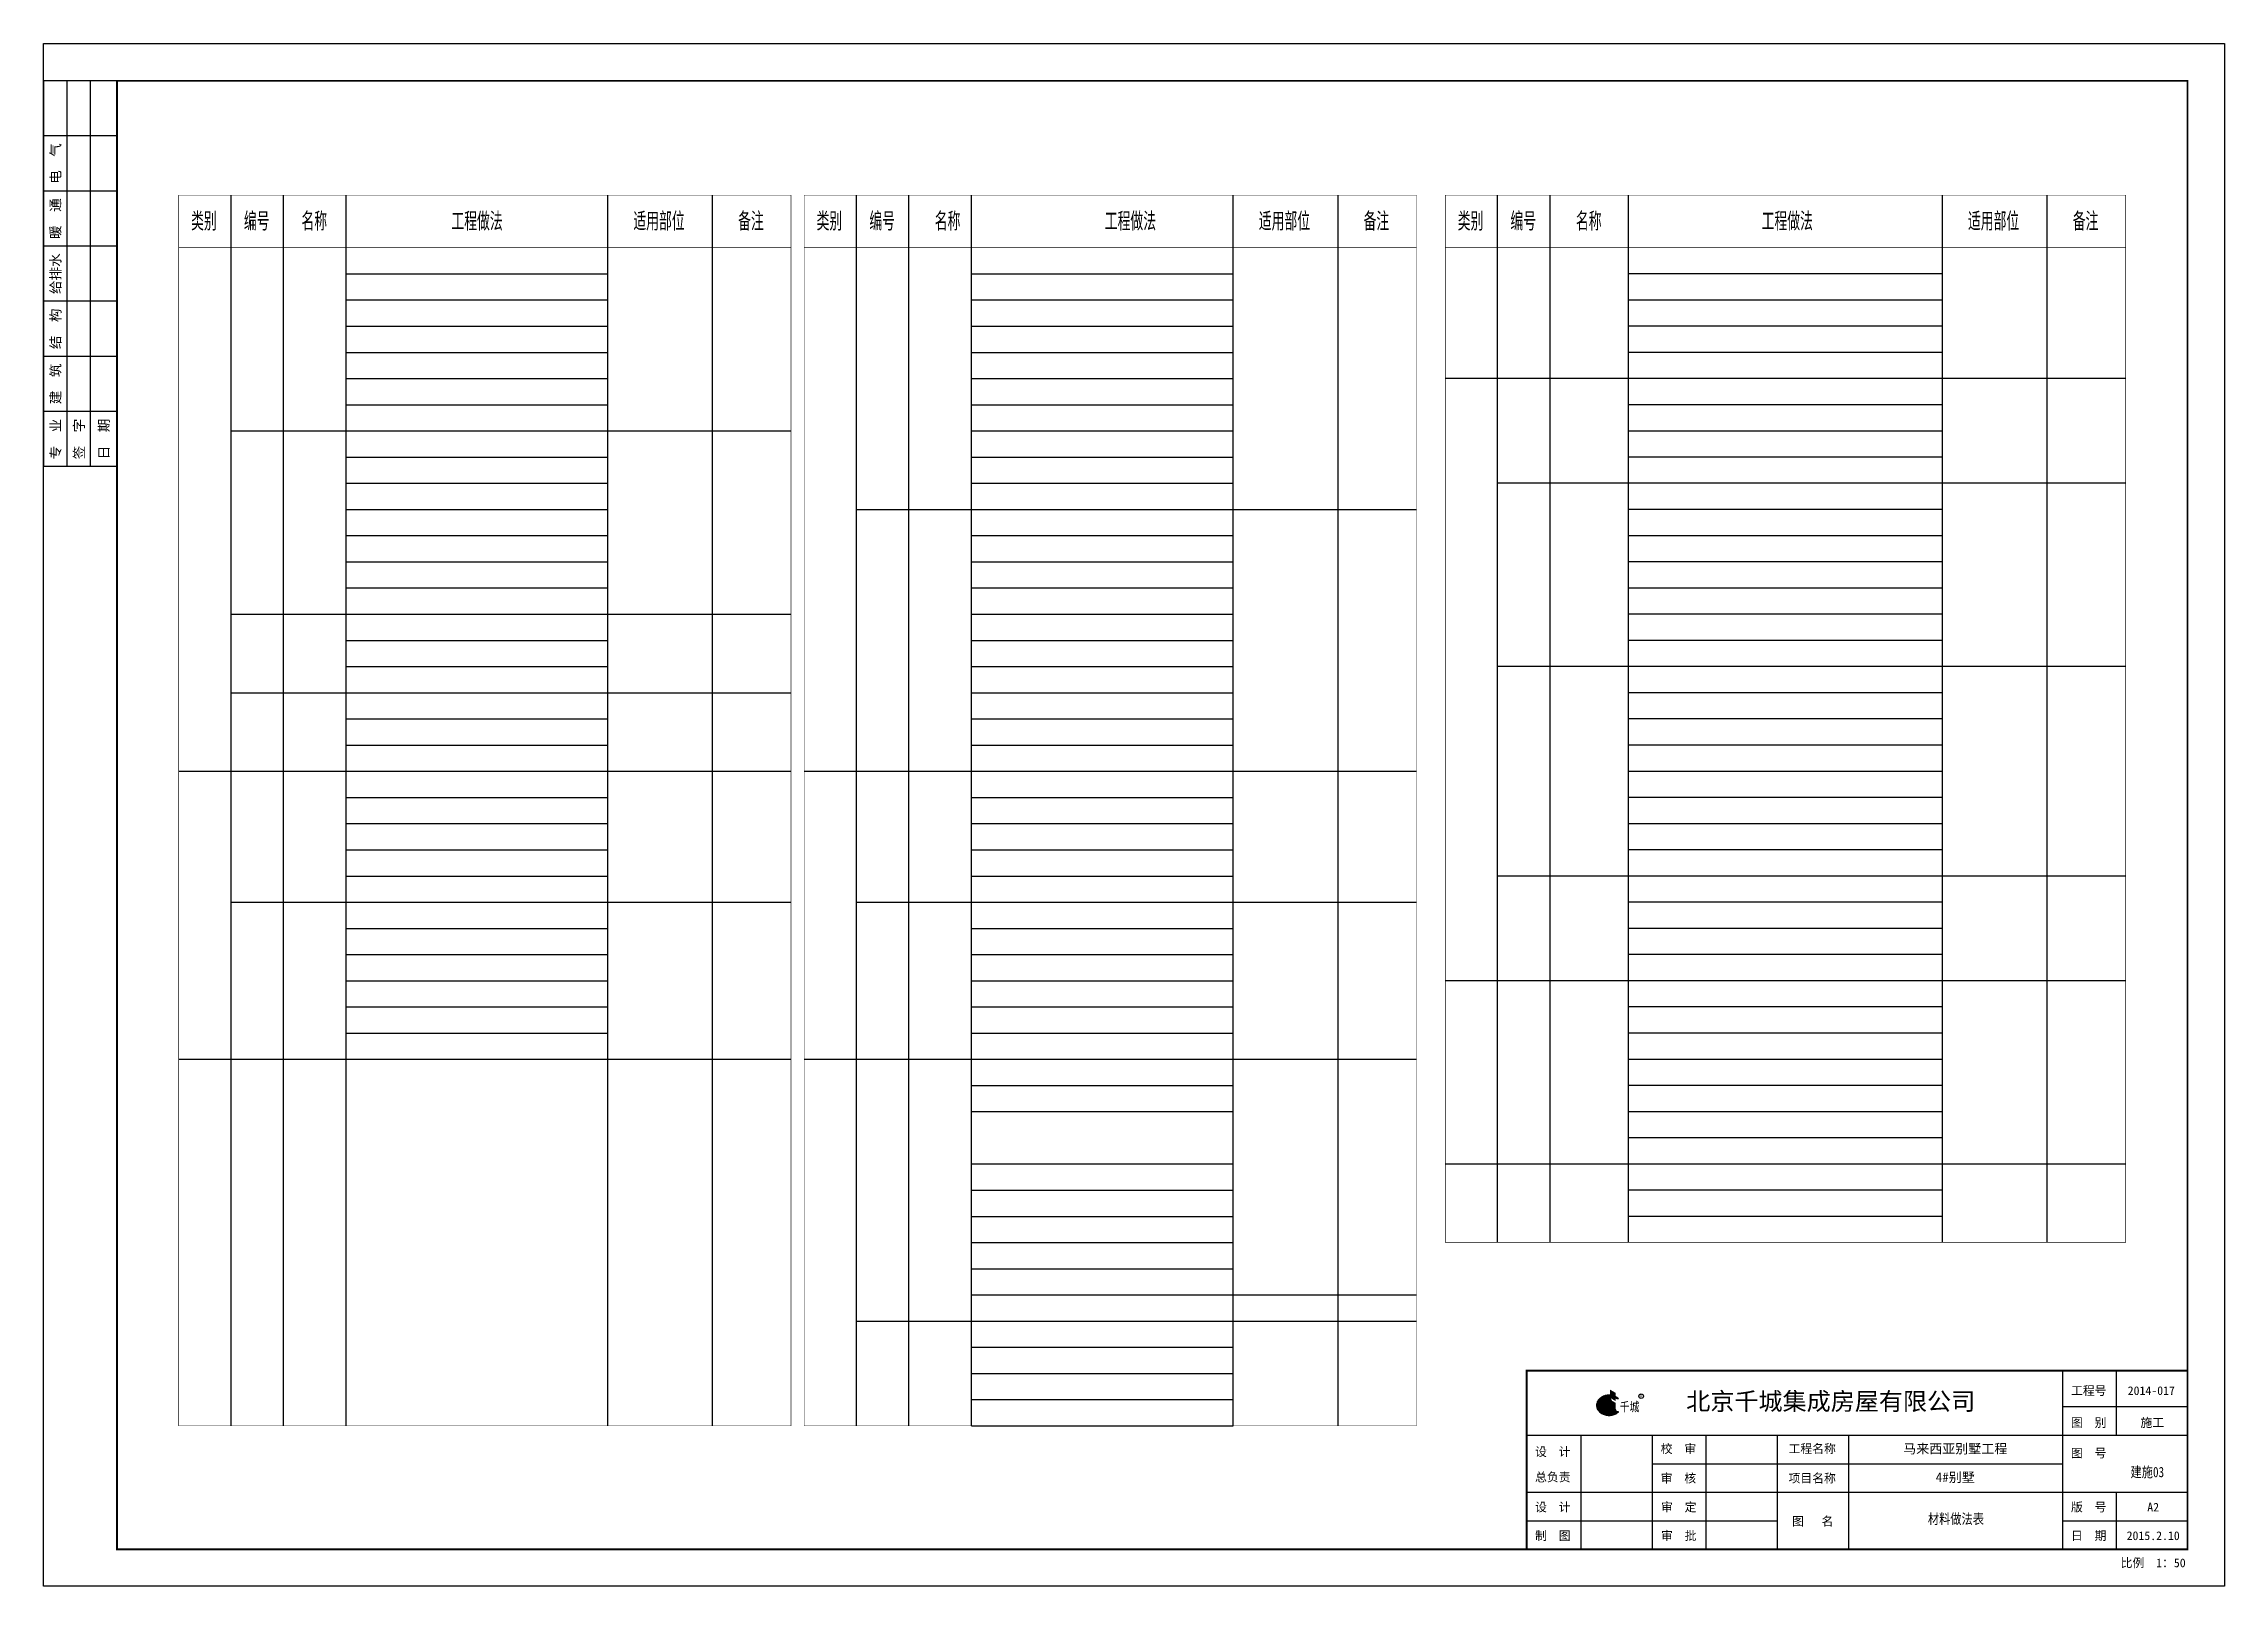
# Model space of a CAD drawing. Extents: x 278352 to 354603, y -396067 to -191104.
# Drawn here: x 278352 to 308052, y -290945 to -269945 of the extents above; entities that cross this region are included whole.
import ezdxf
from ezdxf.enums import TextEntityAlignment as Align

# ---------------------------------------------------------------- set-up
doc = ezdxf.new("R2010")
doc.units = 0
doc.header["$LTSCALE"] = 1000
doc.header["$MEASUREMENT"] = 0
for name, color, linetype in [('1', 7, 'Continuous'), ('AXIS', 3, 'Continuous'), ('PUB_TITLE', 4, 'Continuous'), ('图框', 4, 'Continuous'), ('面层', 41, 'Continuous')]:
    doc.layers.add(name, color=color, linetype=linetype)
doc.styles.add('-宋体', font='', dxfattribs={"width": 0.8})
doc.styles.add('_HZTXT', font='txt.shx', dxfattribs={"width": 0.8, "bigfont": 'HZTXT.shx'})
doc.styles.add('BS', font='', dxfattribs={"width": 0.9})
doc.styles.add('HZA', font='', dxfattribs={"width": 0.75})
doc.styles.add('ref_title$0$BS', font='', dxfattribs={"width": 0.7})
doc.styles.get("Standard").update_dxf_attribs({"font": 'gbenor.shx', "bigfont": 'gbcbig.shx'})
doc.styles.get('-宋体').set_extended_font_data('SimSun')
doc.styles.get('BS').set_extended_font_data('NSimSun')
doc.styles.get('HZA').set_extended_font_data('SimSun')
doc.styles.get('ref_title$0$BS').set_extended_font_data('SimSun')

msp = doc.modelspace()

# ---------------------------------------------------------------- texts
at = {"layer": '1', "style": '_HZTXT', "width": 0.7}
for s, p in [('类别', (280361, -272490)), ('编号', (281080, -272490)), ('名称', (281864, -272490)), ('适用部位', (286384, -272490)), ('备注', (287811, -272490)), ('类别', (288879, -272490)), ('编号', (289598, -272490)), ('名称', (290489, -272490)), ('工程做法', (292804, -272490)), ('适用部位', (294902, -272490)), ('备注', (296329, -272490)), ('类别', (297611, -272490)), ('编号', (298329, -272490)), ('名称', (299221, -272490)), ('工程做法', (301750, -272490)), ('适用部位', (304560, -272490)), ('备注', (305987, -272490))]:
    msp.add_text(s, height=249.5, dxfattribs=at).set_placement(p)
msp.add_text('工程做法', height=249.5, dxfattribs=at).set_placement((284255, -272366), align=Align.MIDDLE_CENTER)
at = {"layer": 'AXIS', "style": '-宋体', "width": 0.8}
for s, p in [('建施03', (307003, -289389)), ('材料做法表', (304396, -290027))]:
    msp.add_text(s, height=140, dxfattribs=at).set_placement(p, align=Align.MIDDLE_CENTER)

# ---------------------------------------------------------------- blocks, each defined once
blk = doc.blocks.new('A2图框')
h = blk.add_hatch(color=30)
h.paths.add_polyline_path([(428.23, 52.65), (426.67, 53.56), (426.67, 51.32), (428.23, 50.41)])
h.paths.add_polyline_path([(428.23, 49.93), (426.67, 50.83), (426.67, 48.59), (428.23, 47.68)])
h = blk.add_hatch(color=7)
edge = h.paths.add_edge_path()
edge.add_ellipse((426.4, 49.28), major_axis=(3.14, 0), ratio=0.791667, start_angle=85.21981, end_angle=314.9985, ccw=False)
edge.add_line((426.67, 51.76), (426.67, 52.02))
edge.add_spline(control_points=[(426.67, 52.02), (426.61, 52.03), (426.55, 52.03), (426.12, 52.04), (425.74, 52), (425.03, 51.82), (424.69, 51.68), (424.08, 51.32), (423.82, 51.1), (423.39, 50.59), (423.22, 50.3), (423.02, 49.7), (422.98, 49.38), (423.04, 48.76), (423.14, 48.45), (423.45, 47.88), (423.67, 47.62), (424.18, 47.18), (424.49, 46.99), (425.15, 46.71), (425.51, 46.62), (426.25, 46.52), (426.63, 46.53), (427.36, 46.63), (427.72, 46.73), (428.38, 47.03), (428.68, 47.22), (428.96, 47.47), (428.99, 47.5), (429.02, 47.53)], knot_values=[1.492545, 1.492545, 1.492545, 1.492545, 1.545237, 1.545237, 1.879697, 1.879697, 2.214157, 2.214157, 2.548617, 2.548617, 2.883077, 2.883077, 3.217537, 3.217537, 3.551997, 3.551997, 3.886457, 3.886457, 4.220917, 4.220917, 4.555377, 4.555377, 4.889837, 4.889837, 5.224297, 5.224297, 5.558757, 5.558757, 5.599521, 5.599521, 5.599521, 5.599521], degree=3, periodic=0)
edge.add_line((429.02, 47.53), (428.62, 47.53))
h = blk.add_hatch(color=5)
h.paths.add_polyline_path([(426.14, 50.91), (426.14, 51.21), (424.57, 50.31), (424.57, 50.01)])
h.paths.add_polyline_path([(426.14, 50.46), (424.57, 49.55), (424.57, 47.68), (426.14, 48.59)])
h = blk.add_hatch(color=7)
edge = h.paths.add_edge_path()
edge.add_ellipse((426.4, 49.28), major_axis=(-3.14, 0), ratio=0.791667, start_angle=224.99865, end_angle=234.31467, ccw=False)
edge.add_line((428.62, 51.04), (429.02, 51.04))
edge.add_spline(control_points=[(429.02, 51.04), (428.88, 51.18), (428.72, 51.3), (428.45, 51.48), (428.35, 51.54), (428.23, 51.6)], knot_values=[0.683649, 0.683649, 0.683649, 0.683649, 0.876316, 0.876316, 0.994174, 0.994174, 0.994174, 0.994174], degree=3, periodic=0)
edge.add_line((428.23, 51.6), (428.23, 51.3))
for p, q in [((20, 409.85), (0, 409.85)), ((0, 409.85), (0, 304.85)), ((6.4, 304.85), (6.4, 409.85)), ((12.8, 304.85), (12.8, 409.85)), ((20, 394.85), (0, 394.85)), ((20, 379.85), (0, 379.85)), ((20, 364.85), (0, 364.85)), ((20, 349.85), (0, 349.85)), ((20, 334.85), (0, 334.85)), ((20, 319.85), (0, 319.85)), ((20, 304.85), (0, 304.85)), ((549.93, 58.7), (549.93, 10.05)), ((564.51, 58.7), (564.51, 41.15)), ((564.51, 58.7), (564.51, 41.15)), ((429.02, 47.53), (428.62, 47.53)), ((549.93, 48.93), (583.95, 48.93)), ((403.95, 41.15), (583.95, 41.15)), ((418.72, 41.15), (418.72, 10.05)), ((438.16, 41.15), (438.16, 10.05)), ((452.74, 41.15), (452.74, 10.05)), ((472.18, 41.15), (472.18, 10.05)), ((491.62, 41.15), (491.62, 10.05)), ((438.16, 33.37), (549.93, 33.37)), ((403.95, 25.6), (583.95, 25.6)), ((564.51, 25.6), (564.51, 10.05)), ((403.95, 17.82), (472.18, 17.82)), ((549.93, 17.82), (583.95, 17.82))]:
    blk.add_line(p, q)
at = {"color": 7}
blk.add_line((429.02, 51.04), (428.62, 51.04), dxfattribs=at)
blk.add_lwpolyline([(0, 420), (594, 420), (594, 0), (0, 0)], close=True)
at = {"const_width": 0.5}
for points in [[(583.95, 409.85), (20, 409.85), (20, 10.05), (583.95, 10.05), (583.95, 409.85)], [(583.95, 58.7), (403.95, 58.7), (403.95, 10.05)]]:
    blk.add_lwpolyline(points, dxfattribs=at)
blk.add_ellipse((426.4, 49.28), major_axis=(3.14, 0), ratio=0.791667, start_param=1.487366, end_param=5.497761)
at = {"color": 30}
blk.add_ellipse((426.4, 49.28), major_axis=(-3.14, 0), ratio=0.791667, start_param=3.926967, end_param=4.089562, dxfattribs=at)
at = {"color": 0, "lineweight": -3}
blk.add_ellipse((435.15, 51.78), major_axis=(-0.622, 0.001), ratio=1, start_param=3.142848, end_param=9.426033, dxfattribs=at)
blk.add_open_spline([(426.67, 52.02), (426.61, 52.03), (426.55, 52.03), (426.12, 52.04), (425.74, 52), (425.03, 51.82), (424.69, 51.68), (424.08, 51.32), (423.82, 51.1), (423.39, 50.59), (423.22, 50.3), (423.02, 49.7), (422.98, 49.38), (423.04, 48.76), (423.14, 48.45), (423.45, 47.88), (423.67, 47.62), (424.18, 47.18), (424.49, 46.99), (425.15, 46.71), (425.51, 46.62), (426.25, 46.52), (426.63, 46.53), (427.36, 46.63), (427.72, 46.73), (428.38, 47.03), (428.68, 47.22), (428.96, 47.47), (428.99, 47.5), (429.02, 47.53)], degree=3, knots=[1.492545, 1.492545, 1.492545, 1.492545, 1.545237, 1.545237, 1.879697, 1.879697, 2.214157, 2.214157, 2.548617, 2.548617, 2.883077, 2.883077, 3.217537, 3.217537, 3.551997, 3.551997, 3.886457, 3.886457, 4.220917, 4.220917, 4.555377, 4.555377, 4.889837, 4.889837, 5.224297, 5.224297, 5.558757, 5.558757, 5.599521, 5.599521, 5.599521, 5.599521])
at = {"color": 7}
blk.add_open_spline([(429.02, 51.04), (428.88, 51.18), (428.72, 51.3), (428.45, 51.48), (428.35, 51.54), (428.23, 51.6)], degree=3, knots=[0.6836492, 0.6836492, 0.6836492, 0.6836492, 0.8763165, 0.8763165, 0.9941736, 0.9941736, 0.9941736, 0.9941736], dxfattribs=at)
at = {"style": 'BS'}
for s, p in [('电  气', (3.2, 387.35)), ('暖  通', (3.2, 372.35)), ('给排水', (3.2, 357.35)), ('结  构', (3.2, 342.35)), ('建  筑', (3.2, 327.35)), ('专  业', (3.2, 312.35)), ('签  字', (9.6, 312.35)), ('日  期', (16.4, 312.35))]:
    blk.add_text(s, height=2.7, rotation=90, dxfattribs=at).set_placement(p, align=Align.MIDDLE)
at = {"color": 0, "lineweight": -3, "style": 'HZA', "width": 0.75}
blk.add_text('千城', height=2.535, dxfattribs=at).set_placement((429.33, 47.61))
at = {"color": 0, "lineweight": -3}
blk.add_text('R', height=0.684, dxfattribs=at).set_placement((434.85, 51.47))
at = {"color": 0, "lineweight": -3, "insert": (447.42, 52.78), "char_height": 4.8092, "attachment_point": 1}
blk.add_mtext_dynamic_manual_height_columns('{\\fYouYuan|b1|i0|c134|p49;北京千城集成房屋有限公司}', width=4162.4171, gutter_width=1750, heights=[0], dxfattribs=at)
at = {"layer": 'PUB_TITLE', "color": 0, "style": 'ref_title$0$BS'}
for s, p in [('工程号', (552.22, 52.08)), ('图  别', (552.22, 43.38)), ('设  计', (406.25, 35.45)), ('校  审', (440.47, 36.27)), ('工程名称', (475.3, 36.27)), ('图  号', (552.22, 35.07)), ('总负责', (406.25, 28.54)), ('审  核', (440.47, 28.24)), ('项目名称', (475.3, 28.24)), ('设  计', (406.25, 20.38)), ('审  定', (440.56, 20.38)), ('图   名', (476.23, 16.51)), ('版  号', (552.22, 20.38)), ('制  图', (406.25, 12.6)), ('审  批', (440.56, 12.6)), ('日  期', (552.22, 12.6))]:
    blk.add_text(s, height=2.362, dxfattribs=at).set_placement(p)
for s, height, p in [('2014-017', 2.362, (574.1, 52.08)), ('施工', 2.362, (574.36, 43.38)), ('马来西亚别墅工程', 2.599, (520.7, 36.17)), ('4#别墅', 2.599, (520.7, 28.39)), ('A2', 2.362, (574.61, 20.38)), ('2015.2.10', 2.362, (574.61, 12.6)), ('比例  1：50', 2.362, (574.61, 5.2))]:
    blk.add_text(s, height=height, dxfattribs=at).set_placement(p, align=Align.CENTER)

# ---------------------------------------------------------------- linework, layer by layer
at = {"layer": '面层'}
for p, q in [((280905, -288760), (280905, -272009)), ((281618, -288760), (281618, -272009)), ((282473, -288760), (282473, -272009)), ((286037, -288760), (286037, -272009)), ((287463, -288760), (287463, -272009)), ((289423, -288760), (289423, -272009)), ((290136, -288760), (290136, -272009)), ((290991, -288760), (290991, -272009)), ((294555, -288760), (294555, -272009)), ((295981, -288760), (295981, -272009)), ((298155, -286262), (298155, -272009)), ((298868, -286262), (298868, -272009)), ((299937, -286262), (299937, -272009)), ((304214, -286262), (304214, -272009)), ((305639, -286262), (305639, -272009)), ((282473, -273079), (286037, -273079)), ((290991, -273079), (294555, -273079)), ((299937, -273075), (304214, -273075)), ((282473, -273435), (286037, -273435)), ((290991, -273435), (294555, -273435)), ((299937, -273432), (304214, -273432)), ((282473, -273791), (286037, -273791)), ((290991, -273791), (294555, -273791)), ((299937, -273788), (304214, -273788)), ((282473, -274148), (286037, -274148)), ((290991, -274148), (294555, -274148)), ((299937, -274144), (304214, -274144)), ((282473, -274504), (286037, -274504)), ((290991, -274504), (294555, -274504)), ((297442, -274501), (306708, -274501)), ((282473, -274861), (286037, -274861)), ((290991, -274861), (294555, -274861)), ((299937, -274857), (304214, -274857)), ((280905, -275217), (288532, -275217)), ((290991, -275217), (294555, -275217)), ((299937, -275214), (304214, -275214)), ((282473, -275573), (286037, -275573)), ((290991, -275573), (294555, -275573)), ((299937, -275570), (304214, -275570)), ((282473, -275930), (286037, -275930)), ((290991, -275930), (294555, -275930)), ((298155, -275926), (306708, -275926)), ((282473, -276286), (286037, -276286)), ((289423, -276286), (297050, -276286)), ((299937, -276283), (304214, -276283)), ((282473, -276643), (286037, -276643)), ((290991, -276643), (294555, -276643)), ((299937, -276639), (304214, -276639)), ((282473, -276999), (286037, -276999)), ((290991, -276999), (294555, -276999)), ((299937, -276996), (304214, -276996)), ((282473, -277355), (286037, -277355)), ((290991, -277355), (294555, -277355)), ((299937, -277352), (304214, -277352)), ((280905, -277712), (288532, -277712)), ((280905, -277712), (288532, -277712)), ((290991, -277712), (294555, -277712)), ((299937, -277708), (304214, -277708)), ((282473, -278068), (286037, -278068)), ((290991, -278068), (294555, -278068)), ((299937, -278065), (304214, -278065)), ((282473, -278425), (286037, -278425)), ((290991, -278425), (294555, -278425)), ((298155, -278421), (306708, -278421)), ((280905, -278781), (288532, -278781)), ((290991, -278781), (294555, -278781)), ((299937, -278778), (304214, -278778)), ((282473, -279137), (286037, -279137)), ((290991, -279137), (294555, -279137)), ((299937, -279134), (304214, -279134)), ((282473, -279494), (286037, -279494)), ((290991, -279494), (294555, -279494)), ((299937, -279490), (304214, -279490)), ((280192, -279850), (288532, -279850)), ((280905, -279850), (288532, -279850)), ((288710, -279850), (297050, -279850)), ((289423, -279850), (297050, -279850)), ((299937, -279847), (304214, -279847)), ((282473, -280207), (286037, -280207)), ((290991, -280207), (294555, -280207)), ((299937, -280203), (304214, -280203)), ((299937, -280203), (304214, -280203)), ((282473, -280563), (286037, -280563)), ((290991, -280563), (294555, -280563)), ((299937, -280560), (304214, -280560)), ((299937, -280560), (304214, -280560)), ((282473, -280919), (286037, -280919)), ((290991, -280919), (294555, -280919)), ((299937, -280916), (304214, -280916)), ((299937, -280916), (304214, -280916)), ((282473, -281276), (286037, -281276)), ((290991, -281276), (294555, -281276)), ((298155, -281272), (306708, -281272)), ((299937, -281272), (304214, -281272)), ((280905, -281632), (288532, -281632)), ((289423, -281632), (297050, -281632)), ((299937, -281629), (304214, -281629)), ((299937, -281629), (304214, -281629)), ((282473, -281989), (286037, -281989)), ((290991, -281989), (294555, -281989)), ((299937, -281985), (304214, -281985)), ((299937, -281985), (304214, -281985)), ((282473, -282345), (286037, -282345)), ((290991, -282345), (294555, -282345)), ((299937, -282342), (304214, -282342)), ((282473, -282701), (286037, -282701)), ((290991, -282701), (294555, -282701)), ((297442, -282698), (306708, -282698)), ((282473, -283058), (286037, -283058)), ((290991, -283058), (294555, -283058)), ((299937, -283054), (304214, -283054)), ((282473, -283414), (286037, -283414)), ((290991, -283414), (294555, -283414)), ((299937, -283411), (304214, -283411)), ((280192, -283771), (288532, -283771)), ((288710, -283771), (297050, -283771)), ((299937, -283767), (304214, -283767)), ((290991, -284127), (294555, -284127)), ((299937, -284124), (304214, -284124)), ((290991, -284483), (294555, -284483)), ((299937, -284480), (304214, -284480)), ((299937, -284836), (304214, -284836)), ((290991, -285196), (294555, -285196)), ((297442, -285193), (306708, -285193)), ((297442, -285193), (306708, -285193)), ((290991, -285553), (294555, -285553)), ((299937, -285549), (304214, -285549)), ((290991, -285909), (294555, -285909)), ((299937, -285906), (304214, -285906)), ((290991, -286265), (294555, -286265)), ((290991, -286622), (294555, -286622)), ((290991, -286978), (294555, -286978)), ((290991, -286978), (297050, -286978)), ((289423, -287335), (297050, -287335)), ((290991, -287335), (294555, -287335)), ((290991, -287691), (294555, -287691)), ((290991, -288047), (294555, -288047)), ((290991, -288404), (294555, -288404)), ((290991, -288760), (294555, -288760))]:
    msp.add_line(p, q, dxfattribs=at)
at = {"layer": '面层', "const_width": 7.13}
for points in [[(280192, -288760), (280192, -272009), (288532, -272009), (288532, -288760), (280192, -288760)], [(288710, -288760), (288710, -272009), (297050, -272009), (297050, -288760), (288710, -288760)], [(280192, -272722), (288532, -272722)], [(288710, -272722), (297050, -272722)], [(297442, -272722), (306708, -272722)]]:
    msp.add_lwpolyline(points, dxfattribs=at)
msp.add_lwpolyline([(297442, -286262), (297442, -272009), (306708, -272009), (306708, -286262)], close=True, dxfattribs=at)

# ---------------------------------------------------------------- block references
at = {"layer": '图框', "xscale": 50, "yscale": 50, "zscale": 50}
msp.add_blockref('A2图框', (278352, -290945), dxfattribs=at)

msp.set_redraw_order([(e.dxf.handle, doc.entitydb.next_handle()) for e in msp.query("TEXT MTEXT ATTDEF DIMENSION ARC_DIMENSION")])  # texts and dimensions are drawn at this point

doc.saveas('drawing.dxf')
